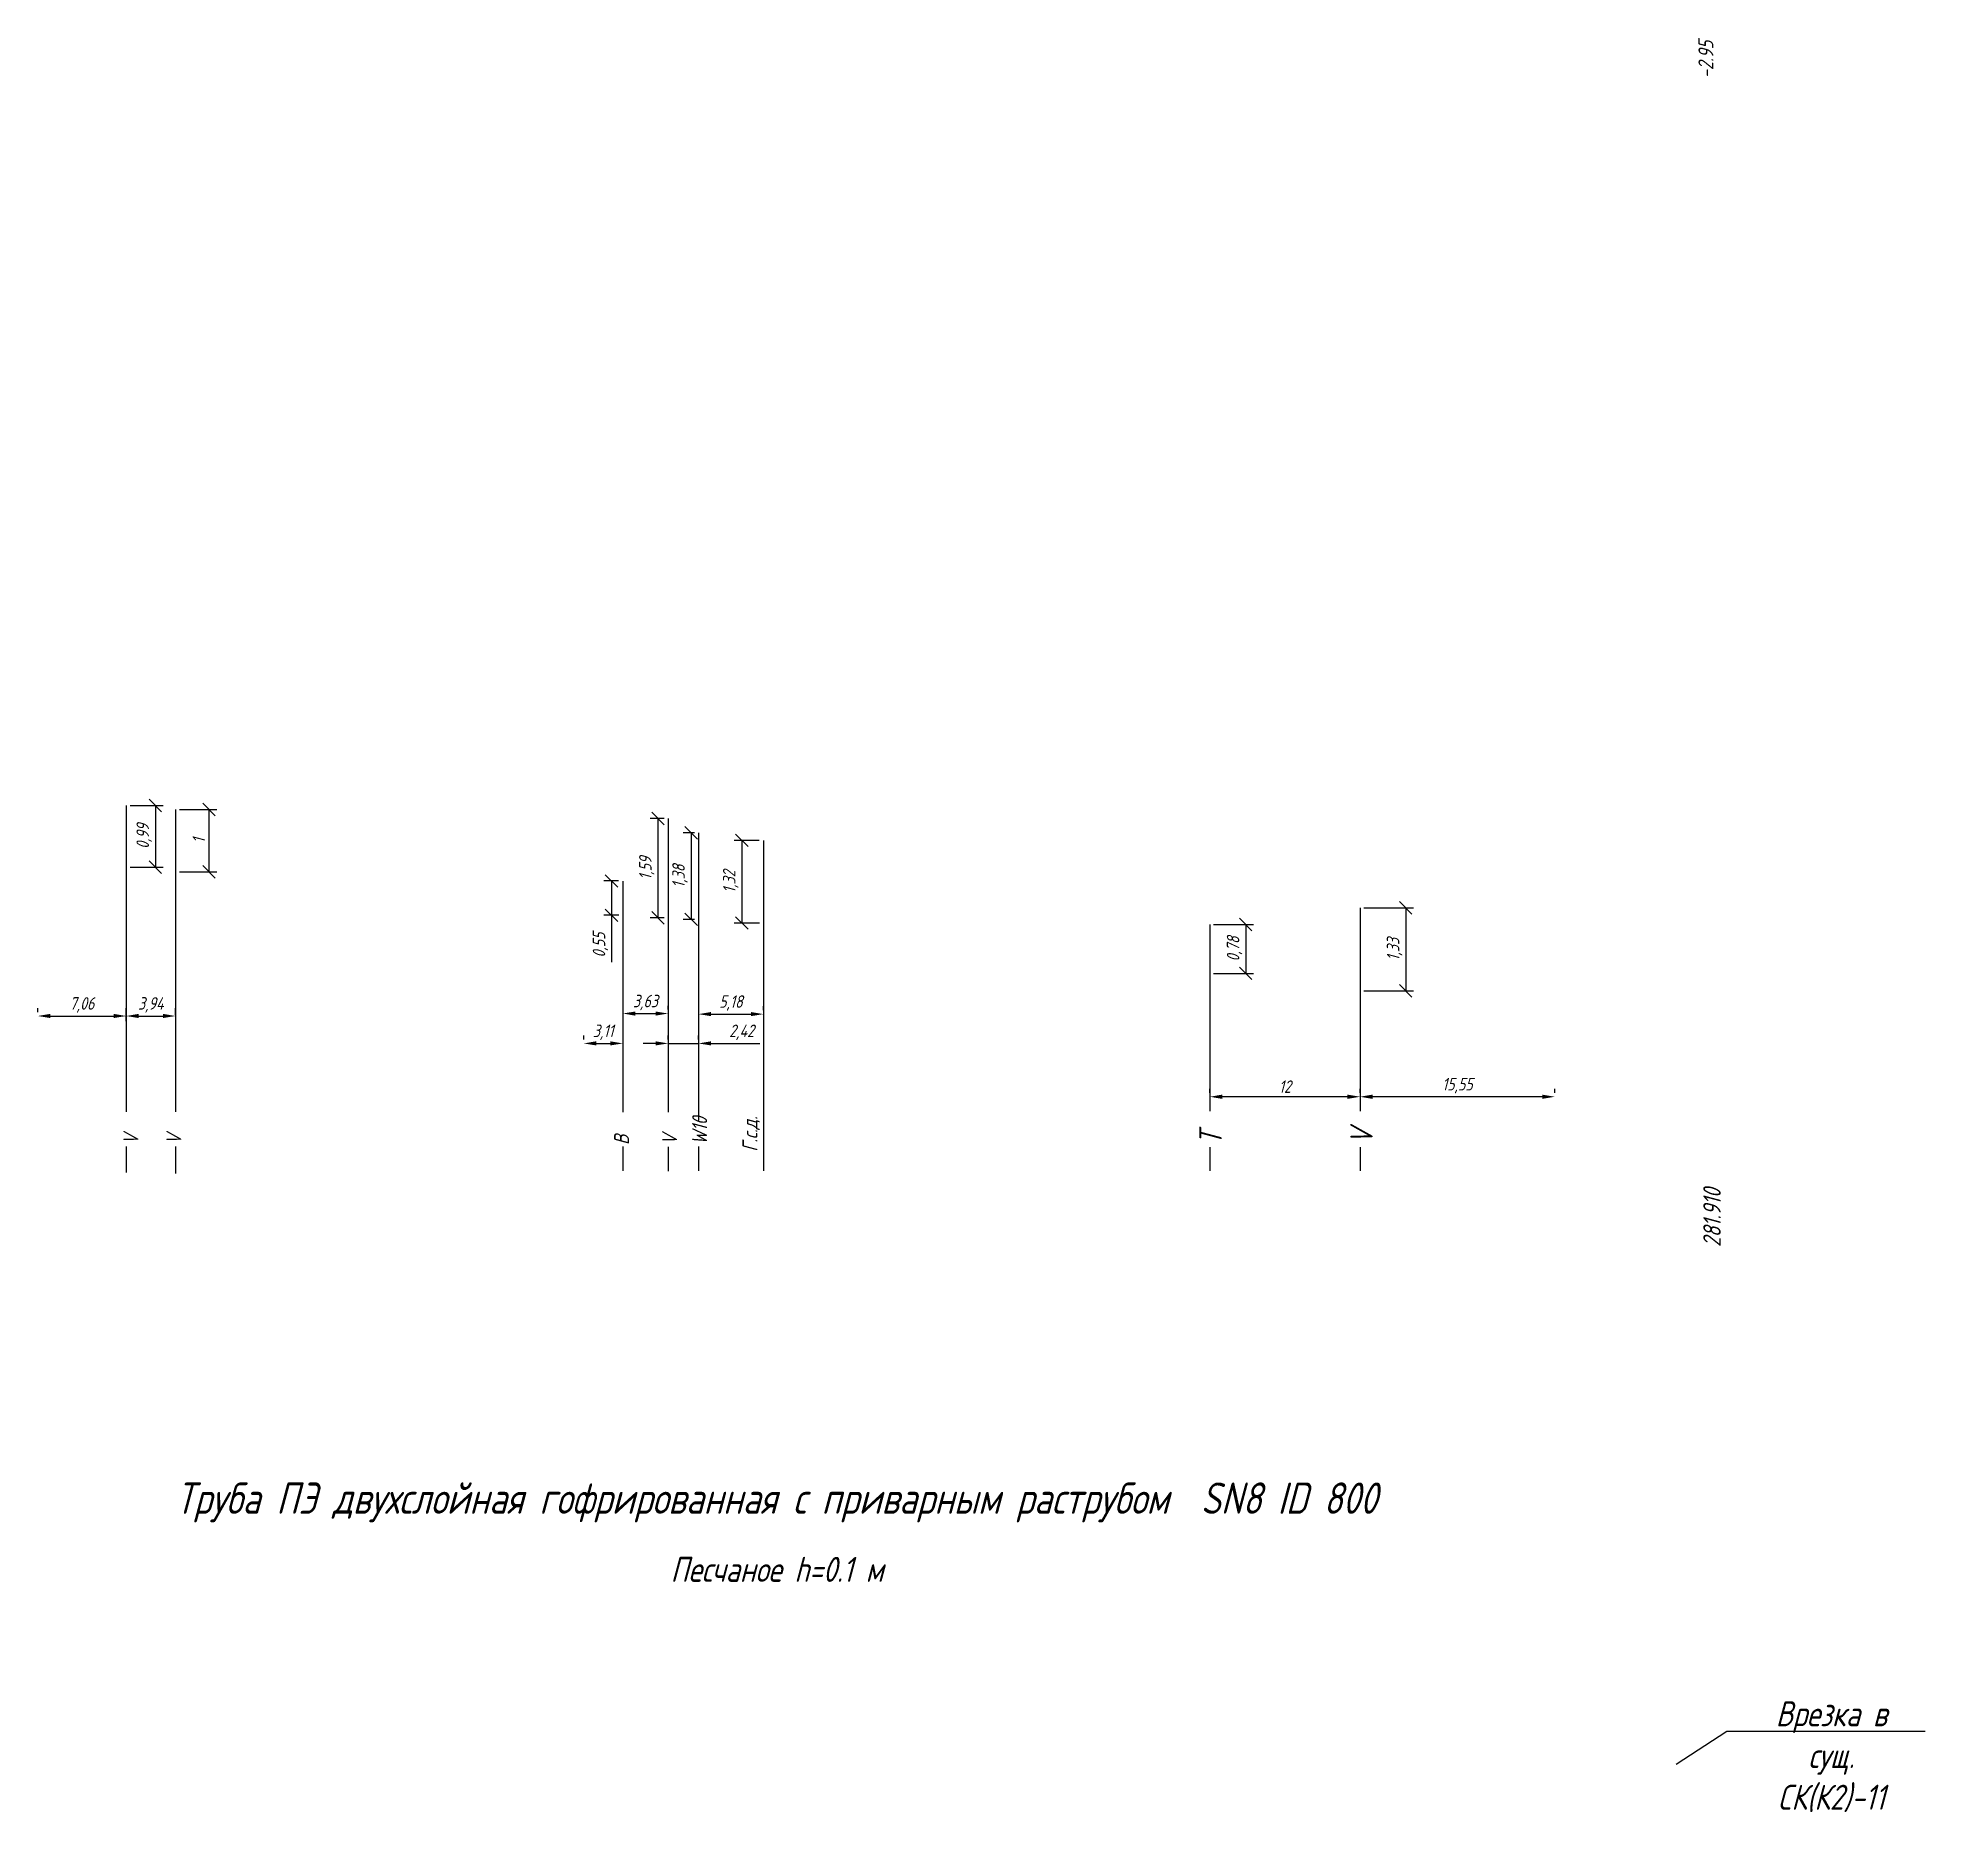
# Model space of a CAD drawing. Header units: metres. Extents: x 0 to 3282, y 0 to 1671.
# Drawn here: x 2824.5 to 2975.3, y 1519.7 to 1662.2 of the extents above; entities that cross this region are included whole.
import ezdxf
from ezdxf import colors
from ezdxf.entities.mleader import LeaderData, LeaderLine
from ezdxf.math import Vec2, Vec3

# ---------------------------------------------------------------- set-up
doc = ezdxf.new("R2010")
doc.units = ezdxf.units.M
doc.layers.add('НВ текст', color=213, linetype='Continuous', lineweight=13)
doc.layers.add('Текст_свой', color=7, linetype='Continuous')
doc.styles.get("Standard").update_dxf_attribs({"font": 'GOST_0.TTF', "oblique": 15})
doc.dimstyles.new('ISO-25', dxfattribs={"dimtxt": 2.5, "dimasz": 2.5, "dimexe": 1.25, "dimexo": 0.625, "dimtad": 1, "dimtxsty": 'Standard', "dimcen": 2.5, "dimadec": 0, "dimazin": 0, "dimtfac": 1, "dimtmove": 0, "dimatfit": 3, "dimfxl": 1, "dimarcsym": 0})

msp = doc.modelspace()

# ---------------------------------------------------------------- texts
at = {"insert": (2881.503, 1573.236), "char_height": 1.2, "attachment_point": 4, "rotation": 90, "bg_fill": 3, "box_fill_scale": 1.1, "bg_fill_color": 256, "bg_fill_transparency": 0}
msp.add_mtext_dynamic_manual_height_columns('Г.с.д.', width=2.5, gutter_width=12.5, heights=[0], dxfattribs=at)
at = {"layer": 'Текст_свой', "attachment_point": 5, "rotation": 90}
for s, insert, char_height in [('-2.95', (2957.752, 1660.495), 1.2), ('281.910', (2958.243, 1567.971), 1.4)]:
    msp.add_mtext_dynamic_manual_height_columns(s, width=250.73345, gutter_width=12.5, heights=[0], dxfattribs=dict(at, insert=insert, char_height=char_height))
at = {"layer": 'Текст_свой', "attachment_point": 5}
for s, insert, char_height in [('Труба ПЭ двухслойная гофрированная с приварным раструбом  SN8 ID 800 ', (2883.527, 1545.222), 2.5), ('Песчаное h=0.1 м', (2883.564, 1539.872), 2)]:
    msp.add_mtext_dynamic_manual_height_columns(s, width=250.73345, gutter_width=12.5, heights=[0], dxfattribs=dict(at, insert=insert, char_height=char_height))

# ---------------------------------------------------------------- blocks, each defined once
blk = doc.blocks.new('_Oblique')
at = {"color": 0, "linetype": 'ByBlock', "lineweight": -2}
blk.add_line((-0.5, -0.5), (0.5, 0.5), dxfattribs=at)
blk = doc.blocks.new('*D101')
at = {"color": 0, "lineweight": -2, "transparency": 16777216}
for p, q in [((2918.44, 1591.39), (2921.62, 1591.39)), ((2921, 1591.39), (2921, 1587.49)), ((2918.44, 1587.49), (2921.62, 1587.49))]:
    blk.add_line(p, q, dxfattribs=at)
at = {"layer": 'Defpoints', "color": 0, "transparency": 16777216}
for p in [(2918.13, 1591.39), (2918.13, 1587.49), (2921, 1587.49)]:
    blk.add_point(p, dxfattribs=at)
at = {"color": 0, "lineweight": -2, "transparency": 16777216}
for p, rotation in [((2921, 1591.39), 90), ((2921, 1587.49), 270)]:
    blk.add_blockref('_Oblique', p, dxfattribs=dict(at, rotation=rotation))
at = {"color": 0, "lineweight": 5, "transparency": 16777216, "insert": (2920.11, 1589.44), "char_height": 1, "attachment_point": 5, "rotation": 90}
blk.add_mtext('0,78', dxfattribs=at)
blk = doc.blocks.new('*D102')
at = {"color": 0, "lineweight": -2, "transparency": 16777216}
for p, q in [((2930.44, 1592.72), (2934.4, 1592.72)), ((2933.78, 1592.72), (2933.78, 1586.09)), ((2930.44, 1586.09), (2934.4, 1586.09))]:
    blk.add_line(p, q, dxfattribs=at)
at = {"layer": 'Defpoints', "color": 0, "transparency": 16777216}
for p in [(2930.13, 1592.72), (2930.13, 1586.09), (2933.78, 1586.09)]:
    blk.add_point(p, dxfattribs=at)
at = {"color": 0, "lineweight": -2, "transparency": 16777216}
for p, rotation in [((2933.78, 1592.72), 90), ((2933.78, 1586.09), 270)]:
    blk.add_blockref('_Oblique', p, dxfattribs=dict(at, rotation=rotation))
at = {"color": 0, "lineweight": 5, "transparency": 16777216, "insert": (2932.89, 1589.41), "char_height": 1, "attachment_point": 5, "rotation": 90}
blk.add_mtext('1,33', dxfattribs=at)
blk = doc.blocks.new('*D103')
at = {"color": 0, "lineweight": -2, "transparency": 16777216}
for p, q in [((2835.84, 1600.58), (2838.83, 1600.58)), ((2838.2, 1600.58), (2838.2, 1595.6)), ((2835.84, 1595.6), (2838.83, 1595.6))]:
    blk.add_line(p, q, dxfattribs=at)
at = {"layer": 'Defpoints', "color": 0, "transparency": 16777216}
for p in [(2835.53, 1600.58), (2835.53, 1595.6), (2838.2, 1595.6)]:
    blk.add_point(p, dxfattribs=at)
at = {"color": 0, "lineweight": -2, "transparency": 16777216}
for p, rotation in [((2838.2, 1600.58), 90), ((2838.2, 1595.6), 270)]:
    blk.add_blockref('_Oblique', p, dxfattribs=dict(at, rotation=rotation))
at = {"color": 0, "lineweight": 5, "transparency": 16777216, "insert": (2837.39, 1598.09), "char_height": 1, "attachment_point": 5, "rotation": 90}
blk.add_mtext('1', dxfattribs=at)
blk = doc.blocks.new('*D104')
at = {"color": 0, "lineweight": -2, "transparency": 16777216}
for p, q in [((2831.9, 1600.9), (2834.54, 1600.9)), ((2833.92, 1600.9), (2833.92, 1595.97)), ((2831.9, 1595.97), (2834.54, 1595.97))]:
    blk.add_line(p, q, dxfattribs=at)
at = {"layer": 'Defpoints', "color": 0, "transparency": 16777216}
for p in [(2831.59, 1600.9), (2831.59, 1595.97), (2833.92, 1595.97)]:
    blk.add_point(p, dxfattribs=at)
at = {"color": 0, "lineweight": -2, "transparency": 16777216}
for p, rotation in [((2833.92, 1600.9), 90), ((2833.92, 1595.97), 270)]:
    blk.add_blockref('_Oblique', p, dxfattribs=dict(at, rotation=rotation))
at = {"color": 0, "lineweight": 5, "transparency": 16777216, "insert": (2833.03, 1598.44), "char_height": 1, "attachment_point": 5, "rotation": 90}
blk.add_mtext('0,99', dxfattribs=at)
blk = doc.blocks.new('*D145')
at = {"color": 0, "lineweight": -2, "transparency": 16777216}
for p, q in [((2930.13, 1577.94), (2930.13, 1578.26)), ((2944.68, 1577.63), (2931.13, 1577.63)), ((2945.68, 1577.94), (2945.68, 1578.26))]:
    blk.add_line(p, q, dxfattribs=at)
at = {"color": 0, "transparency": 16777216}
for points in [[(2931.13, 1577.8), (2931.13, 1577.46), (2930.13, 1577.63)], [(2944.68, 1577.8), (2944.68, 1577.46), (2945.68, 1577.63)]]:
    blk.add_solid(points, dxfattribs=at)
at = {"layer": 'Defpoints', "color": 0, "transparency": 16777216}
for p in [(2930.13, 1577.63), (2930.13, 1577.63), (2945.68, 1577.63)]:
    blk.add_point(p, dxfattribs=at)
at = {"color": 0, "lineweight": 5, "transparency": 16777216, "insert": (2937.91, 1578.52), "char_height": 1, "attachment_point": 5}
blk.add_mtext('15,55', dxfattribs=at)
blk = doc.blocks.new('*D146')
at = {"color": 0, "lineweight": -2, "transparency": 16777216}
for p, q in [((2918.13, 1577.94), (2918.13, 1578.26)), ((2929.13, 1577.63), (2919.13, 1577.63)), ((2930.13, 1577.94), (2930.13, 1578.26))]:
    blk.add_line(p, q, dxfattribs=at)
at = {"color": 0, "transparency": 16777216}
for points in [[(2919.13, 1577.8), (2919.13, 1577.46), (2918.13, 1577.63)], [(2929.13, 1577.8), (2929.13, 1577.46), (2930.13, 1577.63)]]:
    blk.add_solid(points, dxfattribs=at)
at = {"layer": 'Defpoints', "color": 0, "transparency": 16777216}
for p in [(2918.13, 1577.63), (2918.13, 1577.63), (2930.13, 1577.63)]:
    blk.add_point(p, dxfattribs=at)
at = {"color": 0, "lineweight": 5, "transparency": 16777216, "insert": (2924.13, 1578.44), "char_height": 1, "attachment_point": 5}
blk.add_mtext('12', dxfattribs=at)
blk = doc.blocks.new('*D147')
at = {"color": 0, "lineweight": -2, "transparency": 16777216}
for p, q in [((2868.13, 1582.21), (2868.13, 1582.52)), ((2869.13, 1581.89), (2870.25, 1581.89)), ((2871.25, 1581.89), (2871.25, 1581.27))]:
    blk.add_line(p, q, dxfattribs=at)
at = {"color": 0, "transparency": 16777216}
for points in [[(2869.13, 1582.06), (2869.13, 1581.73), (2868.13, 1581.89)], [(2870.25, 1582.06), (2870.25, 1581.73), (2871.25, 1581.89)]]:
    blk.add_solid(points, dxfattribs=at)
at = {"layer": 'Defpoints', "color": 0, "transparency": 16777216}
for p in [(2868.13, 1581.89), (2871.25, 1582.2), (2871.25, 1581.89)]:
    blk.add_point(p, dxfattribs=at)
at = {"color": 0, "lineweight": 5, "transparency": 16777216, "insert": (2869.69, 1582.78), "char_height": 1, "attachment_point": 5}
blk.add_mtext('3,11', dxfattribs=at)
blk = doc.blocks.new('*D148')
at = {"color": 0, "lineweight": -2, "transparency": 16777216}
for p, q in [((2824.53, 1584.4), (2824.53, 1584.71)), ((2831.59, 1583.66), (2831.59, 1584.71)), ((2825.53, 1584.08), (2830.59, 1584.08))]:
    blk.add_line(p, q, dxfattribs=at)
at = {"color": 0, "transparency": 16777216}
for points in [[(2825.53, 1584.25), (2825.53, 1583.92), (2824.53, 1584.08)], [(2830.59, 1584.25), (2830.59, 1583.92), (2831.59, 1584.08)]]:
    blk.add_solid(points, dxfattribs=at)
at = {"layer": 'Defpoints', "color": 0, "transparency": 16777216}
for p in [(2824.53, 1584.08), (2831.59, 1584.08), (2831.59, 1583.35)]:
    blk.add_point(p, dxfattribs=at)
at = {"color": 0, "lineweight": 5, "transparency": 16777216, "insert": (2828.06, 1584.97), "char_height": 1, "attachment_point": 5}
blk.add_mtext('7,06', dxfattribs=at)
blk = doc.blocks.new('*D149')
at = {"color": 0, "lineweight": -2, "transparency": 16777216}
for p, q in [((2831.59, 1584.4), (2831.59, 1584.71)), ((2835.53, 1584.16), (2835.53, 1584.71)), ((2832.59, 1584.08), (2834.53, 1584.08))]:
    blk.add_line(p, q, dxfattribs=at)
at = {"color": 0, "transparency": 16777216}
for points in [[(2832.59, 1584.25), (2832.59, 1583.92), (2831.59, 1584.08)], [(2834.53, 1584.25), (2834.53, 1583.92), (2835.53, 1584.08)]]:
    blk.add_solid(points, dxfattribs=at)
at = {"layer": 'Defpoints', "color": 0, "transparency": 16777216}
for p in [(2831.59, 1584.08), (2835.53, 1584.08), (2835.53, 1583.85)]:
    blk.add_point(p, dxfattribs=at)
at = {"color": 0, "lineweight": 5, "transparency": 16777216, "insert": (2833.56, 1584.97), "char_height": 1, "attachment_point": 5}
blk.add_mtext('3,94', dxfattribs=at)
blk = doc.blocks.new('*D185')
at = {"color": 0, "lineweight": -2, "transparency": 16777216}
for p, q in [((2870.91, 1594.87), (2869.73, 1594.87)), ((2870.35, 1594.87), (2870.35, 1592.13)), ((2870.93, 1592.13), (2869.73, 1592.13)), ((2870.35, 1592.13), (2870.35, 1588.38))]:
    blk.add_line(p, q, dxfattribs=at)
at = {"layer": 'Defpoints', "color": 0, "transparency": 16777216}
for p in [(2871.22, 1594.87), (2870.35, 1592.13), (2871.25, 1592.13)]:
    blk.add_point(p, dxfattribs=at)
at = {"color": 0, "lineweight": -2, "transparency": 16777216}
for p, rotation in [((2870.35, 1594.87), 90), ((2870.35, 1592.13), 270)]:
    blk.add_blockref('_Oblique', p, dxfattribs=dict(at, rotation=rotation))
at = {"color": 0, "lineweight": 5, "transparency": 16777216, "insert": (2869.47, 1589.75), "char_height": 1, "attachment_point": 5, "rotation": 90}
blk.add_mtext('0,55', dxfattribs=at)
blk = doc.blocks.new('*D186')
at = {"color": 0, "lineweight": -2, "transparency": 16777216}
for p, q in [((2874.56, 1599.86), (2873.43, 1599.86)), ((2874.06, 1599.86), (2874.06, 1591.93)), ((2874.56, 1591.93), (2873.43, 1591.93))]:
    blk.add_line(p, q, dxfattribs=at)
at = {"layer": 'Defpoints', "color": 0, "transparency": 16777216}
for p in [(2874.87, 1599.86), (2874.06, 1591.93), (2874.88, 1591.93)]:
    blk.add_point(p, dxfattribs=at)
at = {"color": 0, "lineweight": -2, "transparency": 16777216}
for p, rotation in [((2874.06, 1599.86), 90), ((2874.06, 1591.93), 270)]:
    blk.add_blockref('_Oblique', p, dxfattribs=dict(at, rotation=rotation))
at = {"color": 0, "lineweight": 5, "transparency": 16777216, "insert": (2873.17, 1595.89), "char_height": 1, "attachment_point": 5, "rotation": 90}
blk.add_mtext('1,59', dxfattribs=at)
blk = doc.blocks.new('*D187')
at = {"color": 0, "lineweight": -2, "transparency": 16777216}
for p, q in [((2882.14, 1598.11), (2880.14, 1598.11)), ((2880.76, 1598.11), (2880.76, 1591.51)), ((2882.17, 1591.51), (2880.14, 1591.51))]:
    blk.add_line(p, q, dxfattribs=at)
at = {"layer": 'Defpoints', "color": 0, "transparency": 16777216}
for p in [(2882.45, 1598.11), (2880.76, 1591.51), (2882.48, 1591.51)]:
    blk.add_point(p, dxfattribs=at)
at = {"color": 0, "lineweight": -2, "transparency": 16777216}
for p, rotation in [((2880.76, 1598.11), 90), ((2880.76, 1591.51), 270)]:
    blk.add_blockref('_Oblique', p, dxfattribs=dict(at, rotation=rotation))
at = {"color": 0, "lineweight": 5, "transparency": 16777216, "insert": (2879.87, 1594.81), "char_height": 1, "attachment_point": 5, "rotation": 90}
blk.add_mtext('1,32', dxfattribs=at)
blk = doc.blocks.new('*D188')
at = {"color": 0, "lineweight": -2, "transparency": 16777216}
for p, q in [((2873.87, 1581.89), (2872.87, 1581.89)), ((2874.87, 1582.21), (2874.87, 1582.52)), ((2874.87, 1581.89), (2877.3, 1581.89)), ((2877.3, 1582.21), (2877.3, 1582.52)), ((2878.3, 1581.89), (2882.19, 1581.89))]:
    blk.add_line(p, q, dxfattribs=at)
at = {"color": 0, "transparency": 16777216}
for points in [[(2873.87, 1582.06), (2873.87, 1581.73), (2874.87, 1581.89)], [(2878.3, 1582.06), (2878.3, 1581.73), (2877.3, 1581.89)]]:
    blk.add_solid(points, dxfattribs=at)
at = {"layer": 'Defpoints', "color": 0, "transparency": 16777216}
for p in [(2874.87, 1581.89), (2877.3, 1581.89), (2877.3, 1581.89)]:
    blk.add_point(p, dxfattribs=at)
at = {"color": 0, "lineweight": 5, "transparency": 16777216, "insert": (2880.74, 1582.78), "char_height": 1, "attachment_point": 5}
blk.add_mtext('2,42', dxfattribs=at)
blk = doc.blocks.new('*D189')
at = {"color": 0, "lineweight": -2, "transparency": 16777216}
for p, q in [((2876.98, 1598.71), (2876.08, 1598.71)), ((2876.71, 1598.71), (2876.71, 1591.8)), ((2876.98, 1591.8), (2876.08, 1591.8))]:
    blk.add_line(p, q, dxfattribs=at)
at = {"layer": 'Defpoints', "color": 0, "transparency": 16777216}
for p in [(2877.3, 1598.71), (2876.71, 1591.8), (2877.3, 1591.8)]:
    blk.add_point(p, dxfattribs=at)
at = {"color": 0, "lineweight": -2, "transparency": 16777216}
for p, rotation in [((2876.71, 1598.71), 90), ((2876.71, 1591.8), 270)]:
    blk.add_blockref('_Oblique', p, dxfattribs=dict(at, rotation=rotation))
at = {"color": 0, "lineweight": 5, "transparency": 16777216, "insert": (2875.82, 1595.25), "char_height": 1, "attachment_point": 5, "rotation": 90}
blk.add_mtext('1,38', dxfattribs=at)
blk = doc.blocks.new('*D204')
at = {"color": 0, "lineweight": -2, "transparency": 16777216}
for p, q in [((2874.87, 1584.59), (2874.87, 1584.9)), ((2871.25, 1583.97), (2871.25, 1583.65)), ((2872.25, 1584.28), (2873.87, 1584.28))]:
    blk.add_line(p, q, dxfattribs=at)
at = {"color": 0, "transparency": 16777216}
for points in [[(2872.25, 1584.44), (2872.25, 1584.11), (2871.25, 1584.28)], [(2873.87, 1584.44), (2873.87, 1584.11), (2874.87, 1584.28)]]:
    blk.add_solid(points, dxfattribs=at)
at = {"layer": 'Defpoints', "color": 0, "transparency": 16777216}
for p in [(2871.25, 1584.28), (2874.87, 1584.28), (2874.87, 1584.28)]:
    blk.add_point(p, dxfattribs=at)
at = {"color": 0, "lineweight": 5, "transparency": 16777216, "insert": (2873.06, 1585.16), "char_height": 1, "attachment_point": 5}
blk.add_mtext('3,63', dxfattribs=at)
blk = doc.blocks.new('*D205')
at = {"color": 0, "lineweight": -2, "transparency": 16777216}
for p, q in [((2882.48, 1584.54), (2882.48, 1584.86)), ((2877.3, 1583.92), (2877.3, 1583.61)), ((2878.3, 1584.23), (2881.48, 1584.23))]:
    blk.add_line(p, q, dxfattribs=at)
at = {"color": 0, "transparency": 16777216}
for points in [[(2878.3, 1584.4), (2878.3, 1584.07), (2877.3, 1584.23)], [(2881.48, 1584.4), (2881.48, 1584.07), (2882.48, 1584.23)]]:
    blk.add_solid(points, dxfattribs=at)
at = {"layer": 'Defpoints', "color": 0, "transparency": 16777216}
for p in [(2877.3, 1584.23), (2882.48, 1584.23), (2882.48, 1584.23)]:
    blk.add_point(p, dxfattribs=at)
at = {"color": 0, "lineweight": 5, "transparency": 16777216, "insert": (2879.89, 1585.12), "char_height": 1, "attachment_point": 5}
blk.add_mtext('5,18', dxfattribs=at)
blk = doc.blocks.new('_None')

# ---------------------------------------------------------------- dimensions: what is measured, and where the dimension line sits
at = {"lineweight": 5}
for base, p1, p2, picture, middle in [((2833.917, 1595.973), (2831.585, 1600.905), (2831.585, 1595.973), '*D104', (2833.03, 1598.439)), ((2838.203, 1595.595), (2835.527, 1600.581), (2835.527, 1595.595), '*D103', (2837.391, 1598.088)), ((2874.055, 1591.928), (2874.871, 1599.857), (2874.875, 1591.928), '*D186', (2873.168, 1595.893)), ((2876.709, 1591.796), (2877.295, 1598.711), (2877.295, 1591.796), '*D189', (2875.822, 1595.253)), ((2880.762, 1591.51), (2882.451, 1598.11), (2882.48, 1591.51), '*D187', (2879.874, 1594.81)), ((2870.355, 1592.126), (2871.224, 1594.866), (2871.247, 1592.126), '*D185', (2869.467, 1589.751)), ((2920.996, 1587.49), (2918.129, 1591.393), (2918.129, 1587.49), '*D101', (2920.108, 1589.441)), ((2933.778, 1586.093), (2930.129, 1592.722), (2930.13, 1586.093), '*D102', (2932.891, 1589.407))]:
    dim = msp.add_linear_dim(base=base, p1=p1, p2=p2, angle=90, dimstyle='ISO-25', override={"dimscale": 0.5, "dimtxt": 2, "dimasz": 2, "dimlfac": 0.2, "dimblk1": 'Oblique', "dimblk2": 'Oblique', "dimsah": 1}, dxfattribs=at)
    dim.commit()
    dim.dimension.update_dxf_attribs({"geometry": picture, "text_midpoint": middle})
for base, p1, p2, picture, middle in [((2874.873, 1584.277), (2871.247, 1584.278), (2874.873, 1584.277), '*D204', (2873.06, 1585.165)), ((2831.585, 1584.083), (2824.529, 1584.083), (2831.585, 1583.349), '*D148', (2828.057, 1584.97)), ((2835.527, 1584.083), (2831.585, 1584.083), (2835.527, 1583.849), '*D149', (2833.556, 1584.97)), ((2882.48, 1584.2322), (2877.2953, 1584.2322), (2882.48, 1584.2322), '*D205', (2879.8876, 1585.1197)), ((2871.247, 1581.894), (2868.133, 1581.894), (2871.247, 1582.203), '*D147', (2869.69, 1582.782)), ((2877.295, 1581.894), (2874.873, 1581.894), (2877.295, 1581.894), '*D188', (2880.744, 1582.781)), ((2918.129, 1577.63), (2930.13, 1577.63), (2918.129, 1577.63), '*D146', (2924.13, 1578.443)), ((2930.13, 1577.63), (2945.681, 1577.63), (2930.13, 1577.63), '*D145', (2937.905, 1578.518))]:
    dim = msp.add_linear_dim(base=base, p1=p1, p2=p2, dimstyle='ISO-25', override={"dimscale": 0.5, "dimtxt": 2, "dimasz": 2}, dxfattribs=at)
    dim.commit()
    dim.dimension.update_dxf_attribs({"geometry": picture, "text_midpoint": middle})

# ---------------------------------------------------------------- linework, layer by layer
for p, q in [((2831.585, 1600.905), (2831.585, 1571.59)), ((2835.527, 1600.581), (2835.527, 1571.488)), ((2874.877, 1599.857), (2874.871, 1571.691)), ((2877.295, 1598.711), (2877.295, 1571.721)), ((2871.247, 1594.866), (2871.247, 1571.721)), ((2930.13, 1592.731), (2930.13, 1571.721)), ((2918.129, 1591.393), (2918.129, 1571.721))]:
    msp.add_line(p, q)

msp.set_redraw_order([(e.dxf.handle, doc.entitydb.next_handle()) for e in msp.query("TEXT MTEXT ATTDEF DIMENSION ARC_DIMENSION")])  # texts and dimensions are drawn at this point

# ---------------------------------------------------------------- leaders
at = {"layer": 'НВ текст', "color": 0, "ltscale": 100}
ml = msp.add_multileader_mtext('Standard', dxfattribs=at)
ml.set_content('Врезка в сущ. СК(К2)-11')
ml.set_leader_properties()
ml.set_arrow_properties(name='NONE')
ml.build(insert=Vec2(0, 0))
ml.multileader.update_dxf_attribs({"has_dogleg": 0, "text_left_attachment_type": 6, "text_right_attachment_type": 6, "dogleg_length": 1, "arrow_head_size": 2})
ctx = ml.context
ctx.base_point, ctx.char_height, ctx.arrow_head_size, ctx.landing_gap_size, ctx.plane_origin = Vec3(2959.416, 1526.937), 2, 2, 4, Vec3(11304.328, -5422.389)
ctx.left_attachment, ctx.right_attachment, ctx.text_align_type = 6, 6, 1
notes = []
notes.append((ctx, [(1, (1, 1, 0), (2958.416, 1526.937), (1, 0), 1, [(0, [(2955.387, 1524.313)], 0, [])])]))
ctx.mtext.insert, ctx.mtext.width, ctx.mtext.defined_height, ctx.mtext.alignment, ctx.mtext.flow_direction = Vec3(2967.773, 1529.337), 11.73851, 4.033, 2, 5
ctx.mtext.has_bg_fill, ctx.mtext.bg_color, ctx.mtext.bg_scale_factor, ctx.mtext.bg_transparency, ctx.mtext.use_window_bg_color = 1, -1027028792, 1.5, 0, 1
for ctx, leaders in notes:
    for number, flags, end, landing, length, lines in leaders:
        leader = LeaderData()
        leader.index, (leader.has_last_leader_line, leader.has_dogleg_vector, leader.attachment_direction) = number, flags
        leader.last_leader_point, leader.dogleg_vector, leader.dogleg_length = Vec3(end), Vec3(landing), length
        for number, points, colour, breaks in lines:
            line = LeaderLine()
            line.index, line.vertices, line.color, line.breaks = number, Vec3.list(points), colors.encode_raw_color(colour), breaks
            leader.lines.append(line)
        ctx.leaders.append(leader)

# ---------------------------------------------------------------- next in the draw order: linework, layer by layer
msp.add_line((2882.48, 1598.11), (2882.48, 1571.721))

# ---------------------------------------------------------------- next in the draw order: texts
at = {"attachment_point": 4, "rotation": 90, "bg_fill": 3, "box_fill_scale": 1.1, "bg_fill_color": 256, "bg_fill_transparency": 0}
for s, width, insert, char_height in [('V', 2.5, (2831.963, 1573.796), 1.2), ('V', 2.5, (2835.395, 1573.796), 1.2), ('В', 2.5, (2871.156, 1573.777), 1.2), ('V', 2.5, (2874.99, 1573.765), 1.2), ('W10', 1.8, (2877.391, 1573.796), 1.2), ('Т', 2.5, (2918.192, 1573.796), 1.8), ('V', 2.5, (2930.24, 1573.796), 1.8)]:
    msp.add_mtext_dynamic_manual_height_columns(s, width=width, gutter_width=12.5, heights=[0], dxfattribs=dict(at, insert=insert, char_height=char_height))

doc.saveas('drawing.dxf')
